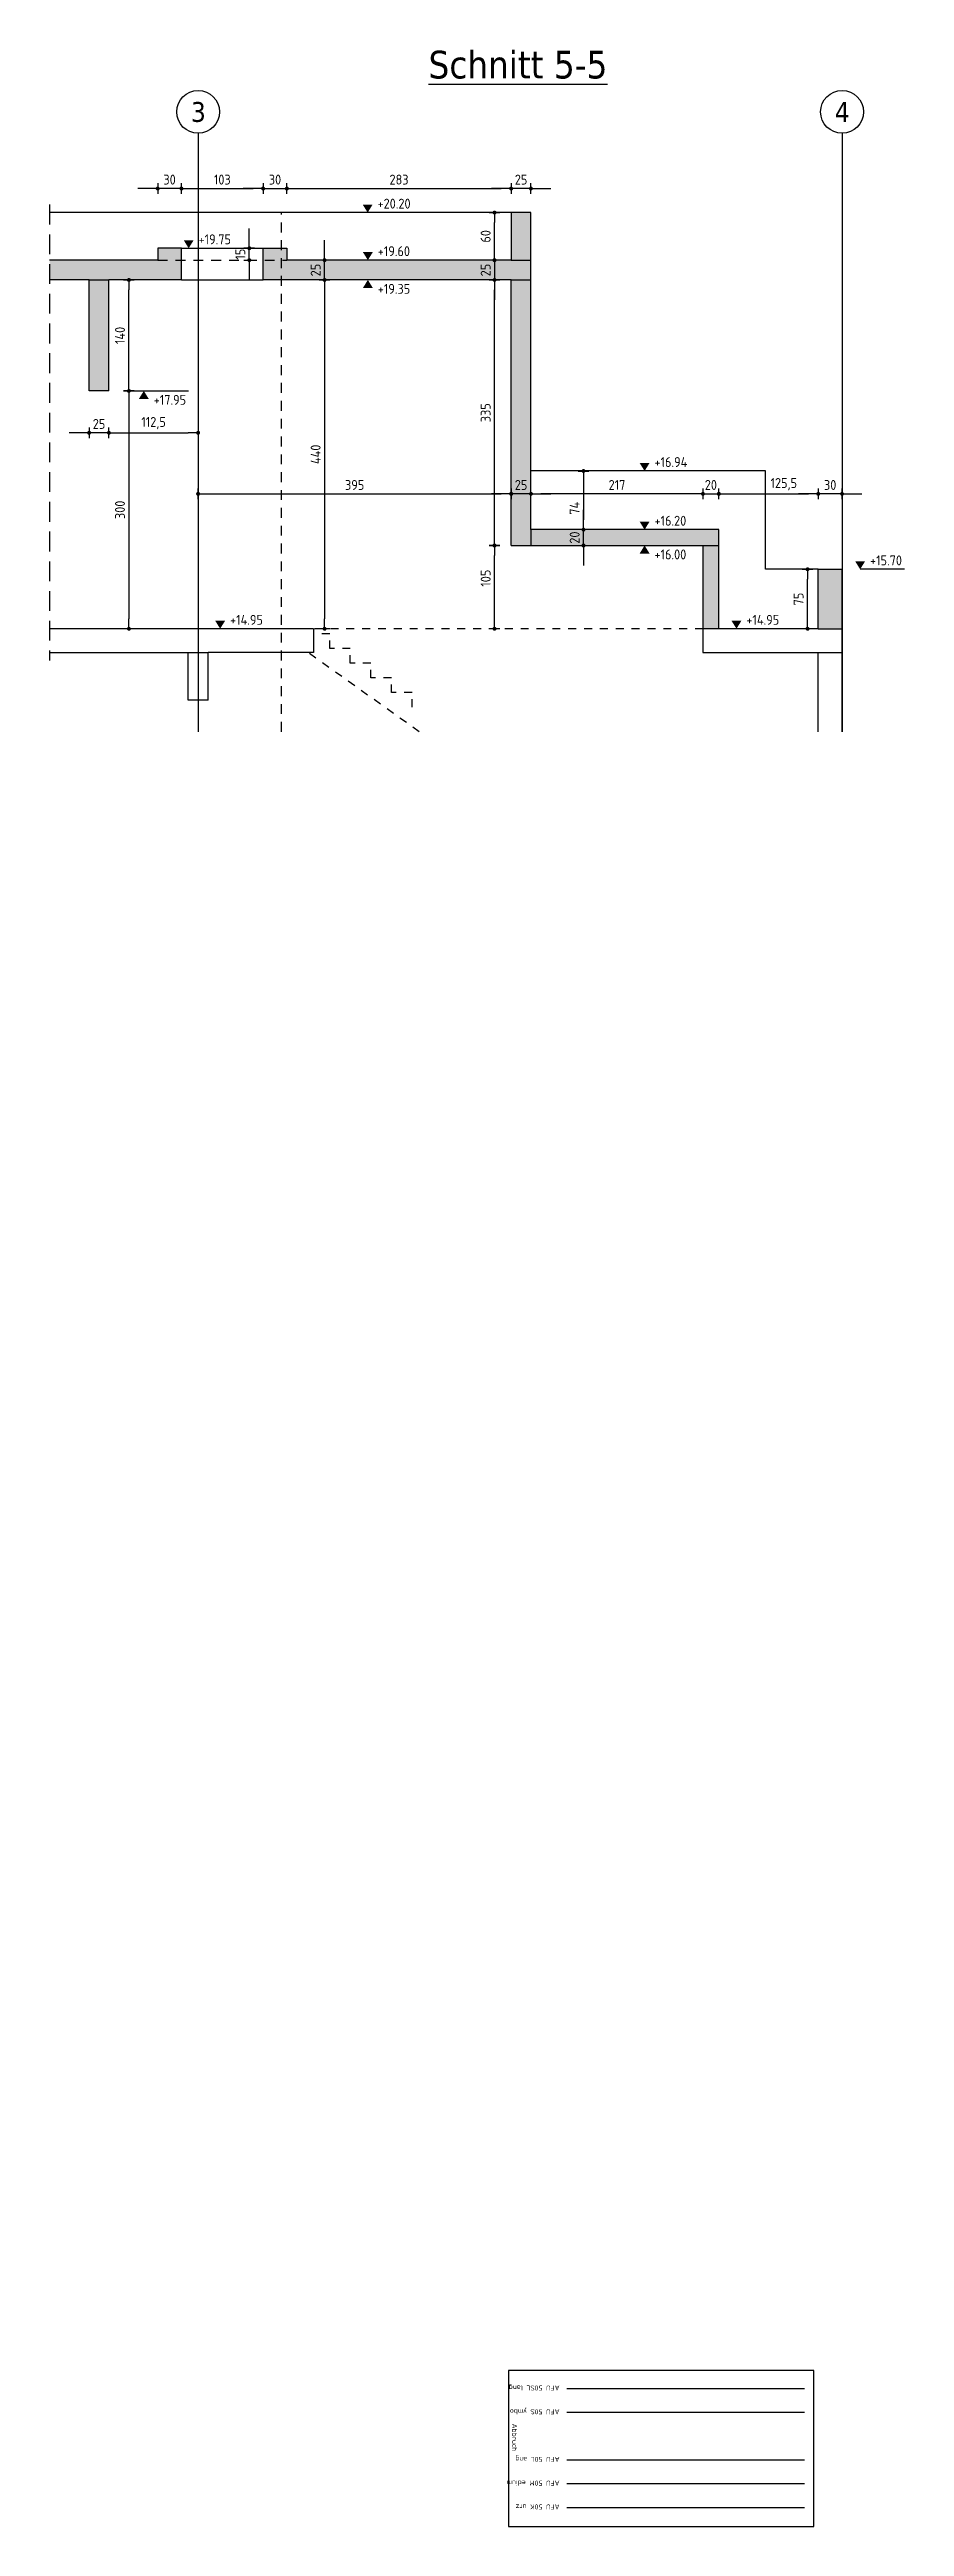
# Model space of a CAD drawing. Extents: x 21.6 to 105.5, y -19 to 78.7.
# Drawn here: x 82.36 to 93.14, y 11.36 to 42.61 of the extents above; entities that cross this region are included whole.
import ezdxf

# ---------------------------------------------------------------- set-up
doc = ezdxf.new("R2010")
doc.units = 0
doc.header["$LTSCALE"] = 0.5
for name, pattern in [('AUSGEZOGEN', [1000.01, 1000, 0.01]), ('DASHED', [0.75, 0.5, -0.25]), ('DOT', [0.175, 0.05, -0.125]), ('HIDDEN', [0.375, 0.25, -0.125]), ('PUNKT', [0.175, 0.05, -0.125])]:
    doc.linetypes.add(name, pattern=pattern)
for name, color, linetype in [('ACHSEN', 7, 'Continuous'), ('AFU', 7, 'Continuous'), ('BETON', 7, 'Continuous'), ('DRUEBER', 7, 'Continuous'), ('grau_mittel', 7, 'Continuous'), ('HILFE', 7, 'Continuous'), ('koten', 7, 'Continuous'), ('MASSE', 7, 'Continuous'), ('OBJEKT', 7, 'Continuous'), ('SFP_Achsen', 7, 'Continuous'), ('TEXT', 7, 'Continuous'), ('VERDECKT', 7, 'Continuous')]:
    doc.layers.add(name, color=color, linetype=linetype)
doc.styles.add('helv', font='tahoma.ttf')
doc.styles.add('txt', font='isocp.shx')
doc.linetypes.add('ABBRUCH', pattern='A,0.15,-0.15,["x",Standard,S=0.07,R=0,X=-0.1,Y=-0.0238],-0.005', length=0.305)
doc.linetypes.add('AFU_50K', pattern='A,0.15,["/",Standard,S=0.2,R=0,X=-0.01,Y=-0.1],0.07,["/",Standard,S=0.2,R=0,X=-0.01,Y=-0.1],0.15', length=0.37)
doc.linetypes.add('AFU_50L', pattern='A,0.75,["/",Standard,S=0.2,R=0,X=-0.01,Y=-0.1],0.07,["/",Standard,S=0.2,R=0,X=-0.01,Y=-0.1],0.75', length=1.57)
doc.linetypes.add('AFU_50M', pattern='A,0.45,["/",Standard,S=0.2,R=0,X=-0.01,Y=-0.1],0.07,["/",Standard,S=0.2,R=0,X=-0.01,Y=-0.1],0.45', length=0.97)
doc.linetypes.add('AFU_50S', pattern='A,0,-0.15,["/",Standard,S=0.2,R=0,X=-0.01,Y=-0.1],0,-0.07,["/",Standard,S=0.2,R=0,X=-0.01,Y=-0.1],-0.15', length=0.37)
doc.linetypes.add('AFU_50SL', pattern='A,0,-0.75,["/",Standard,S=0.2,R=0,X=-0.01,Y=-0.1],0,-0.07,["/",Standard,S=0.2,R=0,X=-0.01,Y=-0.1],-0.75', length=1.57)
doc.dimstyles.new('DOT_I', dxfattribs={"dimscale": 0.5, "dimtxt": 0.25, "dimasz": 0.25, "dimexe": 0.1, "dimexo": 0.3, "dimgap": 0.1, "dimtad": 1, "dimdec": 3, "dimzin": 3, "dimtxsty": 'txt', "dimblk": 'DOT', "dimblk1": 'DOT', "dimblk2": 'DOT', "dimsah": 1, "dimcen": 0.1, "dimse1": 1, "dimse2": 1, "dimazin": 0, "dimtfac": 1, "dimtdec": 4, "dimtix": 1, "dimtmove": 2, "dimatfit": 3, "dimfxl": 0, "dimtvp": 1, "dimtolj": 1, "dimtzin": 0, "dimarcsym": 0})

msp = doc.modelspace()

# ---------------------------------------------------------------- texts
at = {"layer": 'AFU', "color": 8, "linetype": 'AFU_50SL', "style": 'txt'}
msp.add_text('AFU 50SL lang', height=0.0625, rotation=180, dxfattribs=at).set_placement((88.7922, 13.1412))
at = {"layer": 'AFU', "color": 8, "linetype": 'AFU_50S', "style": 'txt'}
msp.add_text('AFU 50S ymbol', height=0.0625, rotation=180, dxfattribs=at).set_placement((88.7922, 12.8412))
at = {"layer": 'AFU', "color": 8, "linetype": 'ABBRUCH', "style": 'txt'}
msp.add_text('Abbruch', height=0.0625, rotation=270, dxfattribs=at).set_placement((88.1927, 12.6603))
at = {"layer": 'AFU', "color": 8, "linetype": 'AFU_50L', "style": 'txt'}
msp.add_text('AFU 50L ang', height=0.0625, rotation=180, dxfattribs=at).set_placement((88.7922, 12.2412))
at = {"layer": 'AFU', "color": 8, "linetype": 'AFU_50M', "style": 'txt'}
msp.add_text('AFU 50M edium', height=0.0625, rotation=180, dxfattribs=at).set_placement((88.7922, 11.9412))
at = {"layer": 'AFU', "color": 8, "linetype": 'AFU_50K', "style": 'txt'}
msp.add_text('AFU 50K urz', height=0.0625, rotation=180, dxfattribs=at).set_placement((88.7922, 11.6412))
at = {"layer": 'SFP_Achsen', "color": 6, "linetype": 'AUSGEZOGEN', "style": 'helv'}
for s, p in [('3', (84.1406, 41.6965)), ('4', (92.2656, 41.6965))]:
    msp.add_text(s, height=0.25, dxfattribs=at).set_placement(p)
at = {"layer": 'TEXT', "color": 5, "linetype": 'AUSGEZOGEN', "style": 'helv'}
msp.add_text('%%USchnitt 5-5', height=0.35, dxfattribs=at).set_placement((87.1387, 42.2439))

# ---------------------------------------------------------------- blocks, each defined once
blk = doc.blocks.new('OKRD_O')
at = {"color": 0, "linetype": 'ByBlock'}
blk.add_solid([(-0.125, 0.202), (0.125, 0.202), (0, 0)], dxfattribs=at)
at = {"color": 0, "linetype": 'ByBlock', "style": 'txt'}
blk.add_attdef('OKRD', (0.25, 0.1), '', height=0.25, dxfattribs=at)
blk = doc.blocks.new('OKRD_U')
at = {"color": 0, "linetype": 'ByBlock'}
blk.add_solid([(-0.125, -0.202), (0.125, -0.202), (0, 0)], dxfattribs=at)
at = {"color": 0, "linetype": 'ByBlock', "style": 'txt'}
blk.add_attdef('OKRD', (0.25, -0.35), '', height=0.25, dxfattribs=at)
blk = doc.blocks.new('DOT')
at = {"layer": 'MASSE', "color": 7, "linetype": 'Continuous'}
for p, q in [((0, 0), (-1, 0)), ((0, 0.54), (0, -0.54))]:
    blk.add_line(p, q, dxfattribs=at)
at = {"layer": 'MASSE', "color": 7, "linetype": 'Continuous', "const_width": 0.2}
blk.add_lwpolyline([(-0.1, 0, 1), (0.1, 0, 1)], format="xyb", close=True, dxfattribs=at)
blk = doc.blocks.new('*D23')
at = {"layer": 'DEFPOINTS', "color": 0, "linetype": 'AUSGEZOGEN', "transparency": 16777216}
for p in [(88.181, 37.004), (88.181, 37.004), (88.431, 37.004)]:
    blk.add_point(p, dxfattribs=at)
at = {"layer": 'MASSE', "color": 0, "linetype": 'AUSGEZOGEN', "lineweight": -2, "transparency": 16777216}
for p, q in [((88.056, 37.004), (87.931, 37.004)), ((88.431, 37.004), (88.181, 37.004)), ((88.556, 37.004), (88.681, 37.004))]:
    blk.add_line(p, q, dxfattribs=at)
at = {"layer": 'MASSE', "color": 0, "linetype": 'AUSGEZOGEN', "lineweight": -2, "transparency": 16777216, "xscale": 0.125, "yscale": 0.125, "zscale": 0.125}
blk.add_blockref('DOT', (88.181, 37.004), dxfattribs=at)
at = {"layer": 'MASSE', "color": 0, "linetype": 'AUSGEZOGEN', "lineweight": -2, "transparency": 16777216, "xscale": 0.125, "yscale": 0.125, "zscale": 0.125, "rotation": 180}
blk.add_blockref('DOT', (88.431, 37.004), dxfattribs=at)
at = {"layer": 'MASSE', "color": 0, "linetype": 'AUSGEZOGEN', "transparency": 16777216, "insert": (88.306, 37.116), "char_height": 0.125, "attachment_point": 5, "style": 'txt'}
blk.add_mtext('\\A1;25', dxfattribs=at)
blk = doc.blocks.new('*D24')
at = {"layer": 'DEFPOINTS', "color": 0, "linetype": 'AUSGEZOGEN', "transparency": 16777216}
for p in [(84.231, 37.004), (88.181, 37.004), (88.181, 37.004)]:
    blk.add_point(p, dxfattribs=at)
at = {"layer": 'MASSE', "color": 0, "linetype": 'AUSGEZOGEN', "lineweight": -2, "transparency": 16777216}
blk.add_line((84.356, 37.004), (88.056, 37.004), dxfattribs=at)
at = {"layer": 'MASSE', "color": 0, "linetype": 'AUSGEZOGEN', "lineweight": -2, "transparency": 16777216, "xscale": 0.125, "yscale": 0.125, "zscale": 0.125, "rotation": 180}
blk.add_blockref('DOT', (84.231, 37.004), dxfattribs=at)
at = {"layer": 'MASSE', "color": 0, "linetype": 'AUSGEZOGEN', "lineweight": -2, "transparency": 16777216, "xscale": 0.125, "yscale": 0.125, "zscale": 0.125}
blk.add_blockref('DOT', (88.181, 37.004), dxfattribs=at)
at = {"layer": 'MASSE', "color": 0, "linetype": 'AUSGEZOGEN', "transparency": 16777216, "insert": (86.206, 37.116), "char_height": 0.125, "attachment_point": 5, "style": 'txt'}
blk.add_mtext('\\A1;395', dxfattribs=at)
blk = doc.blocks.new('*D25')
at = {"layer": 'DEFPOINTS', "color": 0, "linetype": 'AUSGEZOGEN', "transparency": 16777216}
for p in [(92.056, 37.004), (92.056, 37.004), (92.356, 37.004)]:
    blk.add_point(p, dxfattribs=at)
at = {"layer": 'MASSE', "color": 0, "linetype": 'AUSGEZOGEN', "lineweight": -2, "transparency": 16777216}
for p, q in [((91.931, 37.004), (91.806, 37.004)), ((92.356, 37.004), (92.056, 37.004)), ((92.481, 37.004), (92.606, 37.004))]:
    blk.add_line(p, q, dxfattribs=at)
at = {"layer": 'MASSE', "color": 0, "linetype": 'AUSGEZOGEN', "lineweight": -2, "transparency": 16777216, "xscale": 0.125, "yscale": 0.125, "zscale": 0.125}
blk.add_blockref('DOT', (92.056, 37.004), dxfattribs=at)
at = {"layer": 'MASSE', "color": 0, "linetype": 'AUSGEZOGEN', "lineweight": -2, "transparency": 16777216, "xscale": 0.125, "yscale": 0.125, "zscale": 0.125, "rotation": 180}
blk.add_blockref('DOT', (92.356, 37.004), dxfattribs=at)
at = {"layer": 'MASSE', "color": 0, "linetype": 'AUSGEZOGEN', "transparency": 16777216, "insert": (92.206, 37.116), "char_height": 0.125, "attachment_point": 5, "style": 'txt'}
blk.add_mtext('\\A1;30', dxfattribs=at)
blk = doc.blocks.new('*D26')
at = {"layer": 'DEFPOINTS', "color": 0, "linetype": 'AUSGEZOGEN', "transparency": 16777216}
for p in [(85.827, 39.952), (85.827, 39.952), (85.827, 39.702)]:
    blk.add_point(p, dxfattribs=at)
at = {"layer": 'MASSE', "color": 0, "linetype": 'AUSGEZOGEN', "lineweight": -2, "transparency": 16777216}
for p, q in [((85.827, 40.077), (85.827, 40.202)), ((85.827, 39.702), (85.827, 39.952)), ((85.827, 39.577), (85.827, 39.452))]:
    blk.add_line(p, q, dxfattribs=at)
at = {"layer": 'MASSE', "color": 0, "linetype": 'AUSGEZOGEN', "lineweight": -2, "transparency": 16777216, "xscale": 0.125, "yscale": 0.125, "zscale": 0.125}
for p, rotation in [((85.827, 39.952), 270), ((85.827, 39.702), 90)]:
    blk.add_blockref('DOT', p, dxfattribs=dict(at, rotation=rotation))
at = {"layer": 'MASSE', "color": 0, "linetype": 'AUSGEZOGEN', "transparency": 16777216, "insert": (85.714, 39.827), "char_height": 0.125, "attachment_point": 5, "rotation": 90, "style": 'txt'}
blk.add_mtext('\\A1;25', dxfattribs=at)
blk = doc.blocks.new('*D27')
at = {"layer": 'DEFPOINTS', "color": 0, "linetype": 'AUSGEZOGEN', "transparency": 16777216}
for p in [(85.827, 39.702), (85.827, 35.302), (85.827, 35.302)]:
    blk.add_point(p, dxfattribs=at)
at = {"layer": 'MASSE', "color": 0, "linetype": 'AUSGEZOGEN', "lineweight": -2, "transparency": 16777216}
blk.add_line((85.827, 39.577), (85.827, 35.427), dxfattribs=at)
at = {"layer": 'MASSE', "color": 0, "linetype": 'AUSGEZOGEN', "lineweight": -2, "transparency": 16777216, "xscale": 0.125, "yscale": 0.125, "zscale": 0.125}
for p, rotation in [((85.827, 39.702), 90), ((85.827, 35.302), 270)]:
    blk.add_blockref('DOT', p, dxfattribs=dict(at, rotation=rotation))
at = {"layer": 'MASSE', "color": 0, "linetype": 'AUSGEZOGEN', "transparency": 16777216, "insert": (85.714, 37.502), "char_height": 0.125, "attachment_point": 5, "rotation": 90, "style": 'txt'}
blk.add_mtext('\\A1;440', dxfattribs=at)
blk = doc.blocks.new('*D28')
at = {"layer": 'DEFPOINTS', "color": 0, "linetype": 'AUSGEZOGEN', "transparency": 16777216}
for p in [(87.971, 39.702), (87.971, 39.702), (87.971, 36.352)]:
    blk.add_point(p, dxfattribs=at)
at = {"layer": 'MASSE', "color": 0, "linetype": 'AUSGEZOGEN', "lineweight": -2, "transparency": 16777216}
blk.add_line((87.971, 36.477), (87.971, 39.577), dxfattribs=at)
at = {"layer": 'MASSE', "color": 0, "linetype": 'AUSGEZOGEN', "lineweight": -2, "transparency": 16777216, "xscale": 0.125, "yscale": 0.125, "zscale": 0.125}
for p, rotation in [((87.971, 39.702), 90), ((87.971, 36.352), 270)]:
    blk.add_blockref('DOT', p, dxfattribs=dict(at, rotation=rotation))
at = {"layer": 'MASSE', "color": 0, "linetype": 'AUSGEZOGEN', "transparency": 16777216, "insert": (87.859, 38.027), "char_height": 0.125, "attachment_point": 5, "rotation": 90, "style": 'txt'}
blk.add_mtext('\\A1;335', dxfattribs=at)
blk = doc.blocks.new('*D29')
at = {"layer": 'DEFPOINTS', "color": 0, "linetype": 'AUSGEZOGEN', "transparency": 16777216}
for p in [(87.971, 39.952), (87.971, 39.702), (87.971, 39.702)]:
    blk.add_point(p, dxfattribs=at)
at = {"layer": 'MASSE', "color": 0, "linetype": 'AUSGEZOGEN', "lineweight": -2, "transparency": 16777216}
for p, q in [((87.971, 40.077), (87.971, 40.202)), ((87.971, 39.952), (87.971, 39.702)), ((87.971, 39.577), (87.971, 39.452))]:
    blk.add_line(p, q, dxfattribs=at)
at = {"layer": 'MASSE', "color": 0, "linetype": 'AUSGEZOGEN', "lineweight": -2, "transparency": 16777216, "xscale": 0.125, "yscale": 0.125, "zscale": 0.125}
for p, rotation in [((87.971, 39.952), 270), ((87.971, 39.702), 90)]:
    blk.add_blockref('DOT', p, dxfattribs=dict(at, rotation=rotation))
at = {"layer": 'MASSE', "color": 0, "linetype": 'AUSGEZOGEN', "transparency": 16777216, "insert": (87.859, 39.827), "char_height": 0.125, "attachment_point": 5, "rotation": 90, "style": 'txt'}
blk.add_mtext('\\A1;25', dxfattribs=at)
blk = doc.blocks.new('*D30')
at = {"layer": 'DEFPOINTS', "color": 0, "linetype": 'AUSGEZOGEN', "transparency": 16777216}
for p in [(87.971, 40.552), (87.971, 40.552), (87.971, 39.952)]:
    blk.add_point(p, dxfattribs=at)
at = {"layer": 'MASSE', "color": 0, "linetype": 'AUSGEZOGEN', "lineweight": -2, "transparency": 16777216}
blk.add_line((87.971, 40.077), (87.971, 40.427), dxfattribs=at)
at = {"layer": 'MASSE', "color": 0, "linetype": 'AUSGEZOGEN', "lineweight": -2, "transparency": 16777216, "xscale": 0.125, "yscale": 0.125, "zscale": 0.125}
for p, rotation in [((87.971, 40.552), 90), ((87.971, 39.952), 270)]:
    blk.add_blockref('DOT', p, dxfattribs=dict(at, rotation=rotation))
at = {"layer": 'MASSE', "color": 0, "linetype": 'AUSGEZOGEN', "transparency": 16777216, "insert": (87.859, 40.252), "char_height": 0.125, "attachment_point": 5, "rotation": 90, "style": 'txt'}
blk.add_mtext('\\A1;60', dxfattribs=at)
blk = doc.blocks.new('*D31')
at = {"layer": 'DEFPOINTS', "color": 0, "linetype": 'AUSGEZOGEN', "transparency": 16777216}
for p in [(88.181, 40.855), (88.181, 40.855), (88.431, 40.855)]:
    blk.add_point(p, dxfattribs=at)
at = {"layer": 'MASSE', "color": 0, "linetype": 'AUSGEZOGEN', "lineweight": -2, "transparency": 16777216}
for p, q in [((88.056, 40.855), (87.931, 40.855)), ((88.431, 40.855), (88.181, 40.855)), ((88.556, 40.855), (88.681, 40.855))]:
    blk.add_line(p, q, dxfattribs=at)
at = {"layer": 'MASSE', "color": 0, "linetype": 'AUSGEZOGEN', "lineweight": -2, "transparency": 16777216, "xscale": 0.125, "yscale": 0.125, "zscale": 0.125}
blk.add_blockref('DOT', (88.181, 40.855), dxfattribs=at)
at = {"layer": 'MASSE', "color": 0, "linetype": 'AUSGEZOGEN', "lineweight": -2, "transparency": 16777216, "xscale": 0.125, "yscale": 0.125, "zscale": 0.125, "rotation": 180}
blk.add_blockref('DOT', (88.431, 40.855), dxfattribs=at)
at = {"layer": 'MASSE', "color": 0, "linetype": 'AUSGEZOGEN', "transparency": 16777216, "insert": (88.306, 40.968), "char_height": 0.125, "attachment_point": 5, "style": 'txt'}
blk.add_mtext('\\A1;25', dxfattribs=at)
blk = doc.blocks.new('*D32')
at = {"layer": 'DEFPOINTS', "color": 0, "linetype": 'AUSGEZOGEN', "transparency": 16777216}
for p in [(87.971, 36.352), (87.971, 36.352), (87.971, 35.302)]:
    blk.add_point(p, dxfattribs=at)
at = {"layer": 'MASSE', "color": 0, "linetype": 'AUSGEZOGEN', "lineweight": -2, "transparency": 16777216}
blk.add_line((87.971, 35.427), (87.971, 36.227), dxfattribs=at)
at = {"layer": 'MASSE', "color": 0, "linetype": 'AUSGEZOGEN', "lineweight": -2, "transparency": 16777216, "xscale": 0.125, "yscale": 0.125, "zscale": 0.125}
for p, rotation in [((87.971, 36.352), 90), ((87.971, 35.302), 270)]:
    blk.add_blockref('DOT', p, dxfattribs=dict(at, rotation=rotation))
at = {"layer": 'MASSE', "color": 0, "linetype": 'AUSGEZOGEN', "transparency": 16777216, "insert": (87.859, 35.94), "char_height": 0.125, "attachment_point": 5, "rotation": 90, "style": 'txt'}
blk.add_mtext('\\A1;105', dxfattribs=at)
blk = doc.blocks.new('*D33')
at = {"layer": 'DEFPOINTS', "color": 0, "linetype": 'AUSGEZOGEN', "transparency": 16777216}
for p in [(89.094, 36.552), (89.094, 36.552), (89.094, 36.352)]:
    blk.add_point(p, dxfattribs=at)
at = {"layer": 'MASSE', "color": 0, "linetype": 'AUSGEZOGEN', "lineweight": -2, "transparency": 16777216}
for p, q in [((89.094, 36.677), (89.094, 36.802)), ((89.094, 36.352), (89.094, 36.552)), ((89.094, 36.227), (89.094, 36.102))]:
    blk.add_line(p, q, dxfattribs=at)
at = {"layer": 'MASSE', "color": 0, "linetype": 'AUSGEZOGEN', "lineweight": -2, "transparency": 16777216, "xscale": 0.125, "yscale": 0.125, "zscale": 0.125}
for p, rotation in [((89.094, 36.552), 270), ((89.094, 36.352), 90)]:
    blk.add_blockref('DOT', p, dxfattribs=dict(at, rotation=rotation))
at = {"layer": 'MASSE', "color": 0, "linetype": 'AUSGEZOGEN', "transparency": 16777216, "insert": (88.982, 36.452), "char_height": 0.125, "attachment_point": 5, "rotation": 90, "style": 'txt'}
blk.add_mtext('\\A1;20', dxfattribs=at)
blk = doc.blocks.new('*D34')
at = {"layer": 'DEFPOINTS', "color": 0, "linetype": 'AUSGEZOGEN', "transparency": 16777216}
for p in [(88.431, 37.004), (88.431, 37.004), (90.601, 37.004)]:
    blk.add_point(p, dxfattribs=at)
at = {"layer": 'MASSE', "color": 0, "linetype": 'AUSGEZOGEN', "lineweight": -2, "transparency": 16777216}
blk.add_line((90.476, 37.004), (88.556, 37.004), dxfattribs=at)
at = {"layer": 'MASSE', "color": 0, "linetype": 'AUSGEZOGEN', "lineweight": -2, "transparency": 16777216, "xscale": 0.125, "yscale": 0.125, "zscale": 0.125, "rotation": 180}
blk.add_blockref('DOT', (88.431, 37.004), dxfattribs=at)
at = {"layer": 'MASSE', "color": 0, "linetype": 'AUSGEZOGEN', "lineweight": -2, "transparency": 16777216, "xscale": 0.125, "yscale": 0.125, "zscale": 0.125}
blk.add_blockref('DOT', (90.601, 37.004), dxfattribs=at)
at = {"layer": 'MASSE', "color": 0, "linetype": 'AUSGEZOGEN', "transparency": 16777216, "insert": (89.516, 37.116), "char_height": 0.125, "attachment_point": 5, "style": 'txt'}
blk.add_mtext('\\A1;217', dxfattribs=at)
blk = doc.blocks.new('*D35')
at = {"layer": 'DEFPOINTS', "color": 0, "linetype": 'AUSGEZOGEN', "transparency": 16777216}
for p in [(90.601, 37.004), (90.801, 37.004), (90.801, 37.004)]:
    blk.add_point(p, dxfattribs=at)
at = {"layer": 'MASSE', "color": 0, "linetype": 'AUSGEZOGEN', "lineweight": -2, "transparency": 16777216}
for p, q in [((90.476, 37.004), (90.351, 37.004)), ((90.601, 37.004), (90.801, 37.004)), ((90.926, 37.004), (91.051, 37.004))]:
    blk.add_line(p, q, dxfattribs=at)
at = {"layer": 'MASSE', "color": 0, "linetype": 'AUSGEZOGEN', "lineweight": -2, "transparency": 16777216, "xscale": 0.125, "yscale": 0.125, "zscale": 0.125}
blk.add_blockref('DOT', (90.601, 37.004), dxfattribs=at)
at = {"layer": 'MASSE', "color": 0, "linetype": 'AUSGEZOGEN', "lineweight": -2, "transparency": 16777216, "xscale": 0.125, "yscale": 0.125, "zscale": 0.125, "rotation": 180}
blk.add_blockref('DOT', (90.801, 37.004), dxfattribs=at)
at = {"layer": 'MASSE', "color": 0, "linetype": 'AUSGEZOGEN', "transparency": 16777216, "insert": (90.701, 37.116), "char_height": 0.125, "attachment_point": 5, "style": 'txt'}
blk.add_mtext('\\A1;20', dxfattribs=at)
blk = doc.blocks.new('*D36')
at = {"layer": 'DEFPOINTS', "color": 0, "linetype": 'AUSGEZOGEN', "transparency": 16777216}
for p in [(90.801, 37.004), (92.056, 37.004), (92.056, 37.004)]:
    blk.add_point(p, dxfattribs=at)
at = {"layer": 'MASSE', "color": 0, "linetype": 'AUSGEZOGEN', "lineweight": -2, "transparency": 16777216}
blk.add_line((90.926, 37.004), (91.931, 37.004), dxfattribs=at)
at = {"layer": 'MASSE', "color": 0, "linetype": 'AUSGEZOGEN', "lineweight": -2, "transparency": 16777216, "xscale": 0.125, "yscale": 0.125, "zscale": 0.125, "rotation": 180}
blk.add_blockref('DOT', (90.801, 37.004), dxfattribs=at)
at = {"layer": 'MASSE', "color": 0, "linetype": 'AUSGEZOGEN', "lineweight": -2, "transparency": 16777216, "xscale": 0.125, "yscale": 0.125, "zscale": 0.125}
blk.add_blockref('DOT', (92.056, 37.004), dxfattribs=at)
at = {"layer": 'MASSE', "color": 0, "linetype": 'AUSGEZOGEN', "transparency": 16777216, "insert": (91.621, 37.126), "char_height": 0.125, "attachment_point": 5, "style": 'txt'}
blk.add_mtext('\\A1;125,5', dxfattribs=at)
blk = doc.blocks.new('*D37')
at = {"layer": 'DEFPOINTS', "color": 0, "linetype": 'AUSGEZOGEN', "transparency": 16777216}
for p in [(91.921, 36.052), (91.921, 36.052), (91.921, 35.302)]:
    blk.add_point(p, dxfattribs=at)
at = {"layer": 'MASSE', "color": 0, "linetype": 'AUSGEZOGEN', "lineweight": -2, "transparency": 16777216}
blk.add_line((91.921, 35.427), (91.921, 35.927), dxfattribs=at)
at = {"layer": 'MASSE', "color": 0, "linetype": 'AUSGEZOGEN', "lineweight": -2, "transparency": 16777216, "xscale": 0.125, "yscale": 0.125, "zscale": 0.125}
for p, rotation in [((91.921, 36.052), 90), ((91.921, 35.302), 270)]:
    blk.add_blockref('DOT', p, dxfattribs=dict(at, rotation=rotation))
at = {"layer": 'MASSE', "color": 0, "linetype": 'AUSGEZOGEN', "transparency": 16777216, "insert": (91.808, 35.677), "char_height": 0.125, "attachment_point": 5, "rotation": 90, "style": 'txt'}
blk.add_mtext('\\A1;75', dxfattribs=at)
blk = doc.blocks.new('*D38')
at = {"layer": 'DEFPOINTS', "color": 0, "linetype": 'AUSGEZOGEN', "transparency": 16777216}
for p in [(89.094, 37.292), (89.094, 36.552), (89.094, 36.552)]:
    blk.add_point(p, dxfattribs=at)
at = {"layer": 'MASSE', "color": 0, "linetype": 'AUSGEZOGEN', "lineweight": -2, "transparency": 16777216}
blk.add_line((89.094, 37.167), (89.094, 36.677), dxfattribs=at)
at = {"layer": 'MASSE', "color": 0, "linetype": 'AUSGEZOGEN', "lineweight": -2, "transparency": 16777216, "xscale": 0.125, "yscale": 0.125, "zscale": 0.125}
for p, rotation in [((89.094, 37.292), 90), ((89.094, 36.552), 270)]:
    blk.add_blockref('DOT', p, dxfattribs=dict(at, rotation=rotation))
at = {"layer": 'MASSE', "color": 0, "linetype": 'AUSGEZOGEN', "transparency": 16777216, "insert": (88.982, 36.822), "char_height": 0.125, "attachment_point": 5, "rotation": 90, "style": 'txt'}
blk.add_mtext('\\A1;74', dxfattribs=at)
blk = doc.blocks.new('*D39')
at = {"layer": 'DEFPOINTS', "color": 0, "linetype": 'AUSGEZOGEN', "transparency": 16777216}
for p in [(84.877, 40.102), (84.877, 40.102), (84.877, 39.952)]:
    blk.add_point(p, dxfattribs=at)
at = {"layer": 'MASSE', "color": 0, "linetype": 'AUSGEZOGEN', "lineweight": -2, "transparency": 16777216}
for p, q in [((84.877, 40.227), (84.877, 40.352)), ((84.877, 39.952), (84.877, 40.102)), ((84.877, 39.827), (84.877, 39.702))]:
    blk.add_line(p, q, dxfattribs=at)
at = {"layer": 'MASSE', "color": 0, "linetype": 'AUSGEZOGEN', "lineweight": -2, "transparency": 16777216, "xscale": 0.125, "yscale": 0.125, "zscale": 0.125}
for p, rotation in [((84.877, 40.102), 270), ((84.877, 39.952), 90)]:
    blk.add_blockref('DOT', p, dxfattribs=dict(at, rotation=rotation))
at = {"layer": 'MASSE', "color": 0, "linetype": 'AUSGEZOGEN', "transparency": 16777216, "insert": (84.764, 40.027), "char_height": 0.125, "attachment_point": 5, "rotation": 90, "style": 'txt'}
blk.add_mtext('\\A1;15', dxfattribs=at)
blk = doc.blocks.new('*D40')
at = {"layer": 'DEFPOINTS', "color": 0, "linetype": 'AUSGEZOGEN', "transparency": 16777216}
for p in [(83.721, 40.855), (83.721, 40.855), (84.021, 40.855)]:
    blk.add_point(p, dxfattribs=at)
at = {"layer": 'MASSE', "color": 0, "linetype": 'AUSGEZOGEN', "lineweight": -2, "transparency": 16777216}
for p, q in [((83.596, 40.855), (83.471, 40.855)), ((84.021, 40.855), (83.721, 40.855)), ((84.146, 40.855), (84.271, 40.855))]:
    blk.add_line(p, q, dxfattribs=at)
at = {"layer": 'MASSE', "color": 0, "linetype": 'AUSGEZOGEN', "lineweight": -2, "transparency": 16777216, "xscale": 0.125, "yscale": 0.125, "zscale": 0.125}
blk.add_blockref('DOT', (83.721, 40.855), dxfattribs=at)
at = {"layer": 'MASSE', "color": 0, "linetype": 'AUSGEZOGEN', "lineweight": -2, "transparency": 16777216, "xscale": 0.125, "yscale": 0.125, "zscale": 0.125, "rotation": 180}
blk.add_blockref('DOT', (84.021, 40.855), dxfattribs=at)
at = {"layer": 'MASSE', "color": 0, "linetype": 'AUSGEZOGEN', "transparency": 16777216, "insert": (83.871, 40.968), "char_height": 0.125, "attachment_point": 5, "style": 'txt'}
blk.add_mtext('\\A1;30', dxfattribs=at)
blk = doc.blocks.new('*D41')
at = {"layer": 'DEFPOINTS', "color": 0, "linetype": 'AUSGEZOGEN', "transparency": 16777216}
for p in [(84.021, 40.855), (85.051, 40.855), (85.051, 40.855)]:
    blk.add_point(p, dxfattribs=at)
at = {"layer": 'MASSE', "color": 0, "linetype": 'AUSGEZOGEN', "lineweight": -2, "transparency": 16777216}
blk.add_line((84.146, 40.855), (84.926, 40.855), dxfattribs=at)
at = {"layer": 'MASSE', "color": 0, "linetype": 'AUSGEZOGEN', "lineweight": -2, "transparency": 16777216, "xscale": 0.125, "yscale": 0.125, "zscale": 0.125, "rotation": 180}
blk.add_blockref('DOT', (84.021, 40.855), dxfattribs=at)
at = {"layer": 'MASSE', "color": 0, "linetype": 'AUSGEZOGEN', "lineweight": -2, "transparency": 16777216, "xscale": 0.125, "yscale": 0.125, "zscale": 0.125}
blk.add_blockref('DOT', (85.051, 40.855), dxfattribs=at)
at = {"layer": 'MASSE', "color": 0, "linetype": 'AUSGEZOGEN', "transparency": 16777216, "insert": (84.536, 40.968), "char_height": 0.125, "attachment_point": 5, "style": 'txt'}
blk.add_mtext('\\A1;103', dxfattribs=at)
blk = doc.blocks.new('*D42')
at = {"layer": 'DEFPOINTS', "color": 0, "linetype": 'AUSGEZOGEN', "transparency": 16777216}
for p in [(85.051, 40.855), (85.351, 40.855), (85.351, 40.855)]:
    blk.add_point(p, dxfattribs=at)
at = {"layer": 'MASSE', "color": 0, "linetype": 'AUSGEZOGEN', "lineweight": -2, "transparency": 16777216}
for p, q in [((84.926, 40.855), (84.801, 40.855)), ((85.051, 40.855), (85.351, 40.855)), ((85.476, 40.855), (85.601, 40.855))]:
    blk.add_line(p, q, dxfattribs=at)
at = {"layer": 'MASSE', "color": 0, "linetype": 'AUSGEZOGEN', "lineweight": -2, "transparency": 16777216, "xscale": 0.125, "yscale": 0.125, "zscale": 0.125}
blk.add_blockref('DOT', (85.051, 40.855), dxfattribs=at)
at = {"layer": 'MASSE', "color": 0, "linetype": 'AUSGEZOGEN', "lineweight": -2, "transparency": 16777216, "xscale": 0.125, "yscale": 0.125, "zscale": 0.125, "rotation": 180}
blk.add_blockref('DOT', (85.351, 40.855), dxfattribs=at)
at = {"layer": 'MASSE', "color": 0, "linetype": 'AUSGEZOGEN', "transparency": 16777216, "insert": (85.201, 40.968), "char_height": 0.125, "attachment_point": 5, "style": 'txt'}
blk.add_mtext('\\A1;30', dxfattribs=at)
blk = doc.blocks.new('*D43')
at = {"layer": 'DEFPOINTS', "color": 0, "linetype": 'AUSGEZOGEN', "transparency": 16777216}
for p in [(85.351, 40.855), (88.181, 40.855), (88.181, 40.855)]:
    blk.add_point(p, dxfattribs=at)
at = {"layer": 'MASSE', "color": 0, "linetype": 'AUSGEZOGEN', "lineweight": -2, "transparency": 16777216}
blk.add_line((85.476, 40.855), (88.056, 40.855), dxfattribs=at)
at = {"layer": 'MASSE', "color": 0, "linetype": 'AUSGEZOGEN', "lineweight": -2, "transparency": 16777216, "xscale": 0.125, "yscale": 0.125, "zscale": 0.125, "rotation": 180}
blk.add_blockref('DOT', (85.351, 40.855), dxfattribs=at)
at = {"layer": 'MASSE', "color": 0, "linetype": 'AUSGEZOGEN', "lineweight": -2, "transparency": 16777216, "xscale": 0.125, "yscale": 0.125, "zscale": 0.125}
blk.add_blockref('DOT', (88.181, 40.855), dxfattribs=at)
at = {"layer": 'MASSE', "color": 0, "linetype": 'AUSGEZOGEN', "transparency": 16777216, "insert": (86.766, 40.968), "char_height": 0.125, "attachment_point": 5, "style": 'txt'}
blk.add_mtext('\\A1;283', dxfattribs=at)
blk = doc.blocks.new('*D44')
at = {"layer": 'DEFPOINTS', "color": 0, "linetype": 'AUSGEZOGEN', "transparency": 16777216}
for p in [(83.358, 39.702), (83.358, 39.702), (83.358, 38.302)]:
    blk.add_point(p, dxfattribs=at)
at = {"layer": 'MASSE', "color": 0, "linetype": 'AUSGEZOGEN', "lineweight": -2, "transparency": 16777216}
blk.add_line((83.358, 38.427), (83.358, 39.577), dxfattribs=at)
at = {"layer": 'MASSE', "color": 0, "linetype": 'AUSGEZOGEN', "lineweight": -2, "transparency": 16777216, "xscale": 0.125, "yscale": 0.125, "zscale": 0.125}
for p, rotation in [((83.358, 39.702), 90), ((83.358, 38.302), 270)]:
    blk.add_blockref('DOT', p, dxfattribs=dict(at, rotation=rotation))
at = {"layer": 'MASSE', "color": 0, "linetype": 'AUSGEZOGEN', "transparency": 16777216, "insert": (83.245, 39.002), "char_height": 0.125, "attachment_point": 5, "rotation": 90, "style": 'txt'}
blk.add_mtext('\\A1;140', dxfattribs=at)
blk = doc.blocks.new('*D45')
at = {"layer": 'DEFPOINTS', "color": 0, "linetype": 'AUSGEZOGEN', "transparency": 16777216}
for p in [(83.358, 38.302), (83.358, 35.302), (83.358, 35.302)]:
    blk.add_point(p, dxfattribs=at)
at = {"layer": 'MASSE', "color": 0, "linetype": 'AUSGEZOGEN', "lineweight": -2, "transparency": 16777216}
blk.add_line((83.358, 38.177), (83.358, 35.427), dxfattribs=at)
at = {"layer": 'MASSE', "color": 0, "linetype": 'AUSGEZOGEN', "lineweight": -2, "transparency": 16777216, "xscale": 0.125, "yscale": 0.125, "zscale": 0.125}
for p, rotation in [((83.358, 38.302), 90), ((83.358, 35.302), 270)]:
    blk.add_blockref('DOT', p, dxfattribs=dict(at, rotation=rotation))
at = {"layer": 'MASSE', "color": 0, "linetype": 'AUSGEZOGEN', "transparency": 16777216, "insert": (83.245, 36.802), "char_height": 0.125, "attachment_point": 5, "rotation": 90, "style": 'txt'}
blk.add_mtext('\\A1;300', dxfattribs=at)
blk = doc.blocks.new('*D46')
at = {"layer": 'DEFPOINTS', "color": 0, "linetype": 'AUSGEZOGEN', "transparency": 16777216}
for p in [(82.856, 37.774), (82.856, 37.774), (83.106, 37.774)]:
    blk.add_point(p, dxfattribs=at)
at = {"layer": 'MASSE', "color": 0, "linetype": 'AUSGEZOGEN', "lineweight": -2, "transparency": 16777216}
for p, q in [((82.731, 37.774), (82.606, 37.774)), ((83.106, 37.774), (82.856, 37.774)), ((83.231, 37.774), (83.356, 37.774))]:
    blk.add_line(p, q, dxfattribs=at)
at = {"layer": 'MASSE', "color": 0, "linetype": 'AUSGEZOGEN', "lineweight": -2, "transparency": 16777216, "xscale": 0.125, "yscale": 0.125, "zscale": 0.125}
blk.add_blockref('DOT', (82.856, 37.774), dxfattribs=at)
at = {"layer": 'MASSE', "color": 0, "linetype": 'AUSGEZOGEN', "lineweight": -2, "transparency": 16777216, "xscale": 0.125, "yscale": 0.125, "zscale": 0.125, "rotation": 180}
blk.add_blockref('DOT', (83.106, 37.774), dxfattribs=at)
at = {"layer": 'MASSE', "color": 0, "linetype": 'AUSGEZOGEN', "transparency": 16777216, "insert": (82.981, 37.886), "char_height": 0.125, "attachment_point": 5, "style": 'txt'}
blk.add_mtext('\\A1;25', dxfattribs=at)
blk = doc.blocks.new('*D47')
at = {"layer": 'DEFPOINTS', "color": 0, "linetype": 'AUSGEZOGEN', "transparency": 16777216}
for p in [(83.106, 37.774), (84.231, 37.774), (84.231, 37.774)]:
    blk.add_point(p, dxfattribs=at)
at = {"layer": 'MASSE', "color": 0, "linetype": 'AUSGEZOGEN', "lineweight": -2, "transparency": 16777216}
blk.add_line((83.231, 37.774), (84.106, 37.774), dxfattribs=at)
at = {"layer": 'MASSE', "color": 0, "linetype": 'AUSGEZOGEN', "lineweight": -2, "transparency": 16777216, "xscale": 0.125, "yscale": 0.125, "zscale": 0.125, "rotation": 180}
blk.add_blockref('DOT', (83.106, 37.774), dxfattribs=at)
at = {"layer": 'MASSE', "color": 0, "linetype": 'AUSGEZOGEN', "lineweight": -2, "transparency": 16777216, "xscale": 0.125, "yscale": 0.125, "zscale": 0.125}
blk.add_blockref('DOT', (84.231, 37.774), dxfattribs=at)
at = {"layer": 'MASSE', "color": 0, "linetype": 'AUSGEZOGEN', "transparency": 16777216, "insert": (83.669, 37.896), "char_height": 0.125, "attachment_point": 5, "style": 'txt'}
blk.add_mtext('\\A1;112,5', dxfattribs=at)

# ---------------------------------------------------------------- dimensions: what is measured, and where the dimension line sits
at = {"layer": 'MASSE', "color": 7, "linetype": 'AUSGEZOGEN'}
for base, p1, p2, override, picture, middle in [((83.7212, 40.8553), (84.0212, 40.8553), (83.7212, 40.8553), {"dimdec": 0, "dimlfac": 100}, '*D40', (83.8712, 40.9678)), ((85.0512, 40.8553), (84.0212, 40.8553), (85.0512, 40.8553), {"dimdec": 0, "dimlfac": 100}, '*D41', (84.5362, 40.9678)), ((85.3512, 40.8553), (85.0512, 40.8553), (85.3512, 40.8553), {"dimdec": 0, "dimlfac": 100}, '*D42', (85.2012, 40.9678)), ((88.1812, 40.8553), (85.3512, 40.8553), (88.1812, 40.8553), {"dimdec": 0, "dimlfac": 100}, '*D43', (86.7662, 40.9678)), ((88.1812, 40.8553), (88.4312, 40.8553), (88.1812, 40.8553), {"dimdec": 0, "dimlfac": 100}, '*D31', (88.3062, 40.9678)), ((82.8562, 37.774), (83.1062, 37.774), (82.8562, 37.774), {"dimdec": 0, "dimlfac": 100}, '*D46', (82.9812, 37.8865)), ((84.2312, 37.774), (83.1062, 37.774), (84.2312, 37.774), {"dimdec": 1, "dimlfac": 100}, '*D47', (83.6687, 37.8958)), ((88.1812, 37.0037), (84.2312, 37.0037), (88.1812, 37.0037), {"dimdec": 0, "dimlfac": 100}, '*D24', (86.2062, 37.1162)), ((88.1812, 37.0037), (88.4312, 37.0037), (88.1812, 37.0037), {"dimdec": 0, "dimlfac": 100}, '*D23', (88.3062, 37.1162)), ((88.4312, 37.0037), (90.6012, 37.0037), (88.4312, 37.0037), {"dimdec": 0, "dimlfac": 100}, '*D34', (89.5162, 37.1162)), ((90.8012, 37.0037), (90.6012, 37.0037), (90.8012, 37.0037), {"dimdec": 0, "dimlfac": 100}, '*D35', (90.7012, 37.1162)), ((92.0562, 37.0037), (92.3562, 37.0037), (92.0562, 37.0037), {"dimdec": 0, "dimlfac": 100}, '*D25', (92.2062, 37.1162))]:
    dim = msp.add_linear_dim(base=base, p1=p1, p2=p2, dimstyle='DOT_I', override=override, dxfattribs=at)
    dim.commit()
    dim.dimension.update_dxf_attribs({"geometry": picture, "text_midpoint": middle})
for base, p1, p2, picture, middle in [((84.8765, 40.1022), (84.8765, 39.9522), (84.8765, 40.1022), '*D39', (84.764, 40.0272)), ((87.9715, 40.5522), (87.9715, 39.9522), (87.9715, 40.5522), '*D30', (87.859, 40.2522)), ((85.8269, 39.9522), (85.8269, 39.7022), (85.8269, 39.9522), '*D26', (85.7144, 39.8272)), ((87.9715, 39.7022), (87.9715, 39.9522), (87.9715, 39.7022), '*D29', (87.859, 39.8272)), ((83.3578, 39.7022), (83.3578, 38.3022), (83.3578, 39.7022), '*D44', (83.2453, 39.0022)), ((85.8269, 35.3022), (85.8269, 39.7022), (85.8269, 35.3022), '*D27', (85.7144, 37.5022)), ((87.9715, 39.7022), (87.9715, 36.3522), (87.9715, 39.7022), '*D28', (87.859, 38.0272)), ((83.3578, 35.3022), (83.3578, 38.3022), (83.3578, 35.3022), '*D45', (83.2453, 36.8022)), ((89.0941, 36.5522), (89.0941, 36.3522), (89.0941, 36.5522), '*D33', (88.9816, 36.4522)), ((91.9209, 36.0522), (91.9209, 35.3022), (91.9209, 36.0522), '*D37', (91.8084, 35.6772))]:
    dim = msp.add_linear_dim(base=base, p1=p1, p2=p2, angle=90, dimstyle='DOT_I', override={"dimdec": 0, "dimlfac": 100}, dxfattribs=at)
    dim.commit()
    dim.dimension.update_dxf_attribs({"geometry": picture, "text_midpoint": middle})
for base, p1, p2, picture, middle in [((89.0941, 36.5522), (89.0941, 37.2922), (89.0941, 36.5522), '*D38', (88.9816, 36.8218)), ((87.9715, 36.3522), (87.9715, 35.3022), (87.9715, 36.3522), '*D32', (87.859, 35.9396))]:
    dim = msp.add_linear_dim(base=base, p1=p1, p2=p2, angle=90, dimstyle='DOT_I', override={"dimdec": 0, "dimlfac": 100}, dxfattribs=at)
    dim.commit()
    dim.dimension.update_dxf_attribs({"geometry": picture, "text_midpoint": middle, "dimtype": 160})
dim = msp.add_linear_dim(base=(92.0562, 37.0037), p1=(90.8012, 37.0037), p2=(92.0562, 37.0037), dimstyle='DOT_I', override={"dimdec": 1, "dimlfac": 100}, dxfattribs=at)
dim.commit()
dim.dimension.update_dxf_attribs({"geometry": '*D36', "text_midpoint": (91.6214, 37.1256), "dimtype": 160})

# ---------------------------------------------------------------- hatches: boundary and pattern name
at = {"layer": 'grau_mittel'}
h = msp.add_hatch(color=61, dxfattribs=at)
h.paths.add_polyline_path([(88.4312, 39.7022), (88.1812, 39.7022), (88.1812, 36.3522), (88.4312, 36.3522), (88.4312, 36.5522)])
h.paths.add_polyline_path([(88.1812, 39.9522), (85.3512, 39.9522), (85.3512, 40.1022), (85.0512, 40.1022), (85.0512, 39.7022), (88.1812, 39.7022), (88.4312, 39.7022), (88.4312, 39.9522)])
h.paths.add_polyline_path([(88.4312, 39.9522), (88.4312, 40.5522), (88.1812, 40.5522), (88.1812, 39.9522)])
h.paths.add_polyline_path([(84.0212, 39.7022), (84.0212, 40.1022), (83.7212, 40.1022), (83.7212, 39.9522), (82.3562, 39.9522), (82.3562, 39.7022)])
msp.add_hatch(color=61, dxfattribs=at).paths.add_polyline_path([(82.8562, 38.3022), (83.1062, 38.3022), (83.1062, 39.7022), (82.8562, 39.7022)])
h = msp.add_hatch(color=61, dxfattribs=at)
h.paths.add_polyline_path([(92.3562, 36.0522), (92.0562, 36.0522), (92.0562, 35.3022), (92.3562, 35.3022)])
h.paths.add_polyline_path([(88.4312, 36.5522), (88.4312, 36.3522), (90.6012, 36.3522), (90.6012, 35.3022), (90.8012, 35.3022), (90.8012, 36.5522)])

# ---------------------------------------------------------------- linework, layer by layer
at = {"layer": 'ACHSEN', "color": 140, "linetype": 'AUSGEZOGEN'}
for p, q in [((84.2312, 41.5522), (84.2312, 34.0022)), ((92.3562, 41.5522), (92.3562, 34.0022))]:
    msp.add_line(p, q, dxfattribs=at)
at = {"layer": 'AFU', "color": 8, "linetype": 'AFU_50K'}
for p, q in [((82.8562, 39.7022), (83.1062, 39.7022)), ((88.1812, 39.9522), (88.4312, 39.9522)), ((88.1812, 39.7022), (88.4312, 39.7022)), ((88.4312, 36.5522), (88.4312, 36.3522)), ((90.6012, 36.3522), (90.8012, 36.3522)), ((84.1062, 35.0022), (84.3562, 35.0022)), ((90.8012, 35.3022), (90.6012, 35.3022)), ((92.0562, 35.3022), (92.3562, 35.3022)), ((92.0562, 35.0022), (92.3562, 35.0022)), ((88.8835, 11.6036), (91.8835, 11.6036))]:
    msp.add_line(p, q, dxfattribs=at)
at = {"layer": 'AFU', "color": 8, "linetype": 'AFU_50SL'}
msp.add_line((88.8835, 13.1036), (91.8835, 13.1036), dxfattribs=at)
at = {"layer": 'AFU', "color": 8, "linetype": 'AFU_50S'}
msp.add_line((88.8835, 12.8036), (91.8835, 12.8036), dxfattribs=at)
at = {"layer": 'AFU', "color": 8, "linetype": 'AFU_50L'}
msp.add_line((88.8835, 12.2036), (91.8835, 12.2036), dxfattribs=at)
at = {"layer": 'AFU', "color": 8, "linetype": 'AFU_50M'}
msp.add_line((88.8835, 11.9036), (91.8835, 11.9036), dxfattribs=at)
at = {"layer": 'AFU', "color": 8, "linetype": 'ABBRUCH'}
msp.add_lwpolyline([(92.002, 13.3297), (88.1474, 13.3297), (88.1474, 11.363), (92.002, 11.363)], close=True, dxfattribs=at)
at = {"layer": 'BETON', "color": 6, "linetype": 'AUSGEZOGEN'}
for p, q in [((88.4312, 40.5522), (88.1812, 40.5522)), ((88.1812, 40.5522), (88.1812, 39.9522)), ((88.4312, 36.5522), (88.4312, 40.5522)), ((83.7212, 40.1022), (83.7212, 39.9522)), ((84.0212, 40.1022), (83.7212, 40.1022)), ((84.0212, 39.7022), (84.0212, 40.1022)), ((85.0512, 39.7022), (85.0512, 40.1022)), ((85.0512, 40.1022), (85.3512, 40.1022)), ((85.3512, 40.1022), (85.3512, 39.9522)), ((83.7212, 39.9522), (82.3562, 39.9522)), ((82.8562, 39.7022), (82.3562, 39.7022)), ((82.8562, 38.3022), (82.8562, 39.7022)), ((84.0212, 39.7022), (83.1062, 39.7022)), ((83.1062, 38.3022), (83.1062, 39.7022)), ((88.1812, 39.7022), (85.0512, 39.7022)), ((88.1812, 39.9522), (85.3512, 39.9522)), ((88.1812, 36.3522), (88.1812, 39.7022)), ((83.1062, 38.3022), (82.8562, 38.3022)), ((88.1812, 36.3522), (90.6012, 36.3522)), ((90.8012, 36.5522), (88.4312, 36.5522)), ((90.6012, 36.3522), (90.6012, 35.0022)), ((90.8012, 35.3022), (90.8012, 36.5522)), ((92.0562, 35.3022), (92.0562, 36.0522)), ((92.0562, 36.0522), (92.3562, 36.0522)), ((92.3562, 34.0022), (92.3562, 36.0522)), ((85.6862, 35.3022), (82.3562, 35.3022)), ((82.3562, 35.0022), (84.1062, 35.0022)), ((84.1062, 34.4022), (84.1062, 35.0022)), ((84.3562, 34.4022), (84.3562, 35.0022)), ((85.6862, 35.0022), (84.3562, 35.0022)), ((85.6862, 35.3022), (85.6862, 35.0022)), ((90.6012, 35.0022), (92.0562, 35.0022)), ((92.0562, 35.3022), (90.8012, 35.3022)), ((92.0562, 34.0022), (92.0562, 35.0022)), ((84.3562, 34.4022), (84.1062, 34.4022))]:
    msp.add_line(p, q, dxfattribs=at)
at = {"layer": 'DRUEBER', "color": 7, "linetype": 'PUNKT'}
for p, q in [((87.0219, 34.0022), (85.6165, 35.0022)), ((85.8912, 35.2372), (85.6862, 35.2372)), ((85.8912, 35.0522), (85.8912, 35.2372)), ((86.1512, 35.0522), (85.8912, 35.0522)), ((86.1512, 34.8672), (86.1512, 35.0522)), ((86.4112, 34.8672), (86.1512, 34.8672)), ((86.4112, 34.6822), (86.4112, 34.8672)), ((86.6712, 34.6822), (86.4112, 34.6822)), ((86.6712, 34.4972), (86.6712, 34.6822)), ((86.9312, 34.4972), (86.6712, 34.4972)), ((86.9312, 34.3122), (86.9312, 34.4972))]:
    msp.add_line(p, q, dxfattribs=at)
at = {"layer": 'HILFE', "color": 102, "linetype": 'DASHED'}
msp.add_line((82.3562, 40.6522), (82.3562, 34.9022), dxfattribs=at)
at = {"layer": 'HILFE', "color": 102, "linetype": 'AUSGEZOGEN'}
for p, q in [((83.3578, 38.3022), (84.109, 38.3022)), ((93.1438, 36.0522), (92.5844, 36.0522))]:
    msp.add_line(p, q, dxfattribs=at)
at = {"layer": 'HILFE', "color": 102, "linetype": 'DOT'}
msp.add_line((90.6012, 35.3022), (85.6862, 35.3022), dxfattribs=at)
at = {"layer": 'OBJEKT', "color": 7, "linetype": 'AUSGEZOGEN'}
for p, q in [((88.1812, 40.5522), (82.3562, 40.5522)), ((84.0212, 40.1022), (85.0512, 40.1022)), ((84.0212, 39.7022), (85.0512, 39.7022)), ((91.3912, 37.2922), (88.4312, 37.2922)), ((91.3912, 36.0522), (91.3912, 37.2922)), ((92.0562, 36.0522), (91.3912, 36.0522))]:
    msp.add_line(p, q, dxfattribs=at)
at = {"layer": 'SFP_Achsen', "color": 7, "linetype": 'AUSGEZOGEN'}
for centre in [(84.2312, 41.8227), (92.3562, 41.8227)]:
    msp.add_circle(centre, 0.2705, dxfattribs=at)
at = {"layer": 'VERDECKT', "color": 7, "linetype": 'HIDDEN'}
for p, q in [((85.2812, 34.0022), (85.2812, 40.5522)), ((83.7212, 39.9522), (85.3512, 39.9522))]:
    msp.add_line(p, q, dxfattribs=at)

# ---------------------------------------------------------------- block references
at = {"layer": 'koten', "color": 7, "linetype": 'AUSGEZOGEN'}
ref = msp.add_blockref('OKRD_O', (86.3703, 40.5522), dxfattribs=dict(at, xscale=0.5, yscale=0.5, zscale=0.5))
ref.add_attrib('OKRD', '+20.20', (86.4953, 40.6022), dxfattribs={"height": 0.125, "style": 'txt'})
ref = msp.add_blockref('OKRD_O', (84.112, 40.1022), dxfattribs=dict(at, xscale=0.5, yscale=0.5, zscale=0.5))
ref.add_attrib('OKRD', '+19.75', (84.237, 40.1522), dxfattribs={"height": 0.125, "style": 'txt'})
ref = msp.add_blockref('OKRD_O', (86.373, 39.9522), dxfattribs=dict(at, xscale=0.5, yscale=0.5, zscale=0.5))
ref.add_attrib('OKRD', '+19.60', (86.498, 40.0022), dxfattribs={"height": 0.125, "style": 'txt'})
ref = msp.add_blockref('OKRD_U', (86.373, 39.7022), dxfattribs=dict(at, xscale=0.5, yscale=0.5, zscale=0.5))
ref.add_attrib('OKRD', '+19.35', (86.498, 39.5272), dxfattribs={"height": 0.125, "style": 'txt'})
ref = msp.add_blockref('OKRD_U', (83.5459, 38.3022), dxfattribs=dict(at, xscale=0.5, yscale=0.5, zscale=0.5))
ref.add_attrib('OKRD', '+17.95', (83.6709, 38.1272), dxfattribs={"height": 0.125, "style": 'txt'})
ref = msp.add_blockref('OKRD_O', (89.8647, 37.2922), dxfattribs=dict(at, xscale=0.5, yscale=0.5, zscale=0.5))
ref.add_attrib('OKRD', '+16.94', (89.9897, 37.3422), dxfattribs={"height": 0.125, "style": 'txt'})
ref = msp.add_blockref('OKRD_O', (89.8647, 36.5522), dxfattribs=dict(at, xscale=0.5, yscale=0.5, zscale=0.5))
ref.add_attrib('OKRD', '+16.20', (89.9897, 36.6022), dxfattribs={"height": 0.125, "style": 'txt'})
ref = msp.add_blockref('OKRD_U', (89.8647, 36.3522), dxfattribs=dict(at, xscale=0.5, yscale=0.5, zscale=0.5))
ref.add_attrib('OKRD', '+16.00', (89.9897, 36.1772), dxfattribs={"height": 0.125, "style": 'txt'})
ref = msp.add_blockref('OKRD_O', (92.5844, 36.0522), dxfattribs=dict(at, xscale=0.5, yscale=0.5, zscale=0.5))
ref.add_attrib('OKRD', '+15.70', (92.7094, 36.1022), dxfattribs={"height": 0.125, "style": 'txt'})
ref = msp.add_blockref('OKRD_O', (84.5092, 35.3022), dxfattribs=dict(at, xscale=0.5, yscale=0.5, zscale=0.5))
ref.add_attrib('OKRD', '+14.95', (84.6342, 35.3522), dxfattribs={"height": 0.125, "style": 'txt'})
ref = msp.add_blockref('OKRD_O', (91.024, 35.3022), dxfattribs=dict(at, xscale=0.5, yscale=0.5, zscale=0.5))
ref.add_attrib('OKRD', '+14.95', (91.149, 35.3522), dxfattribs={"height": 0.125, "style": 'txt'})

msp.set_redraw_order([(e.dxf.handle, doc.entitydb.next_handle()) for e in msp.query("TEXT MTEXT ATTDEF DIMENSION ARC_DIMENSION")])  # texts and dimensions are drawn at this point

doc.saveas('drawing.dxf')
